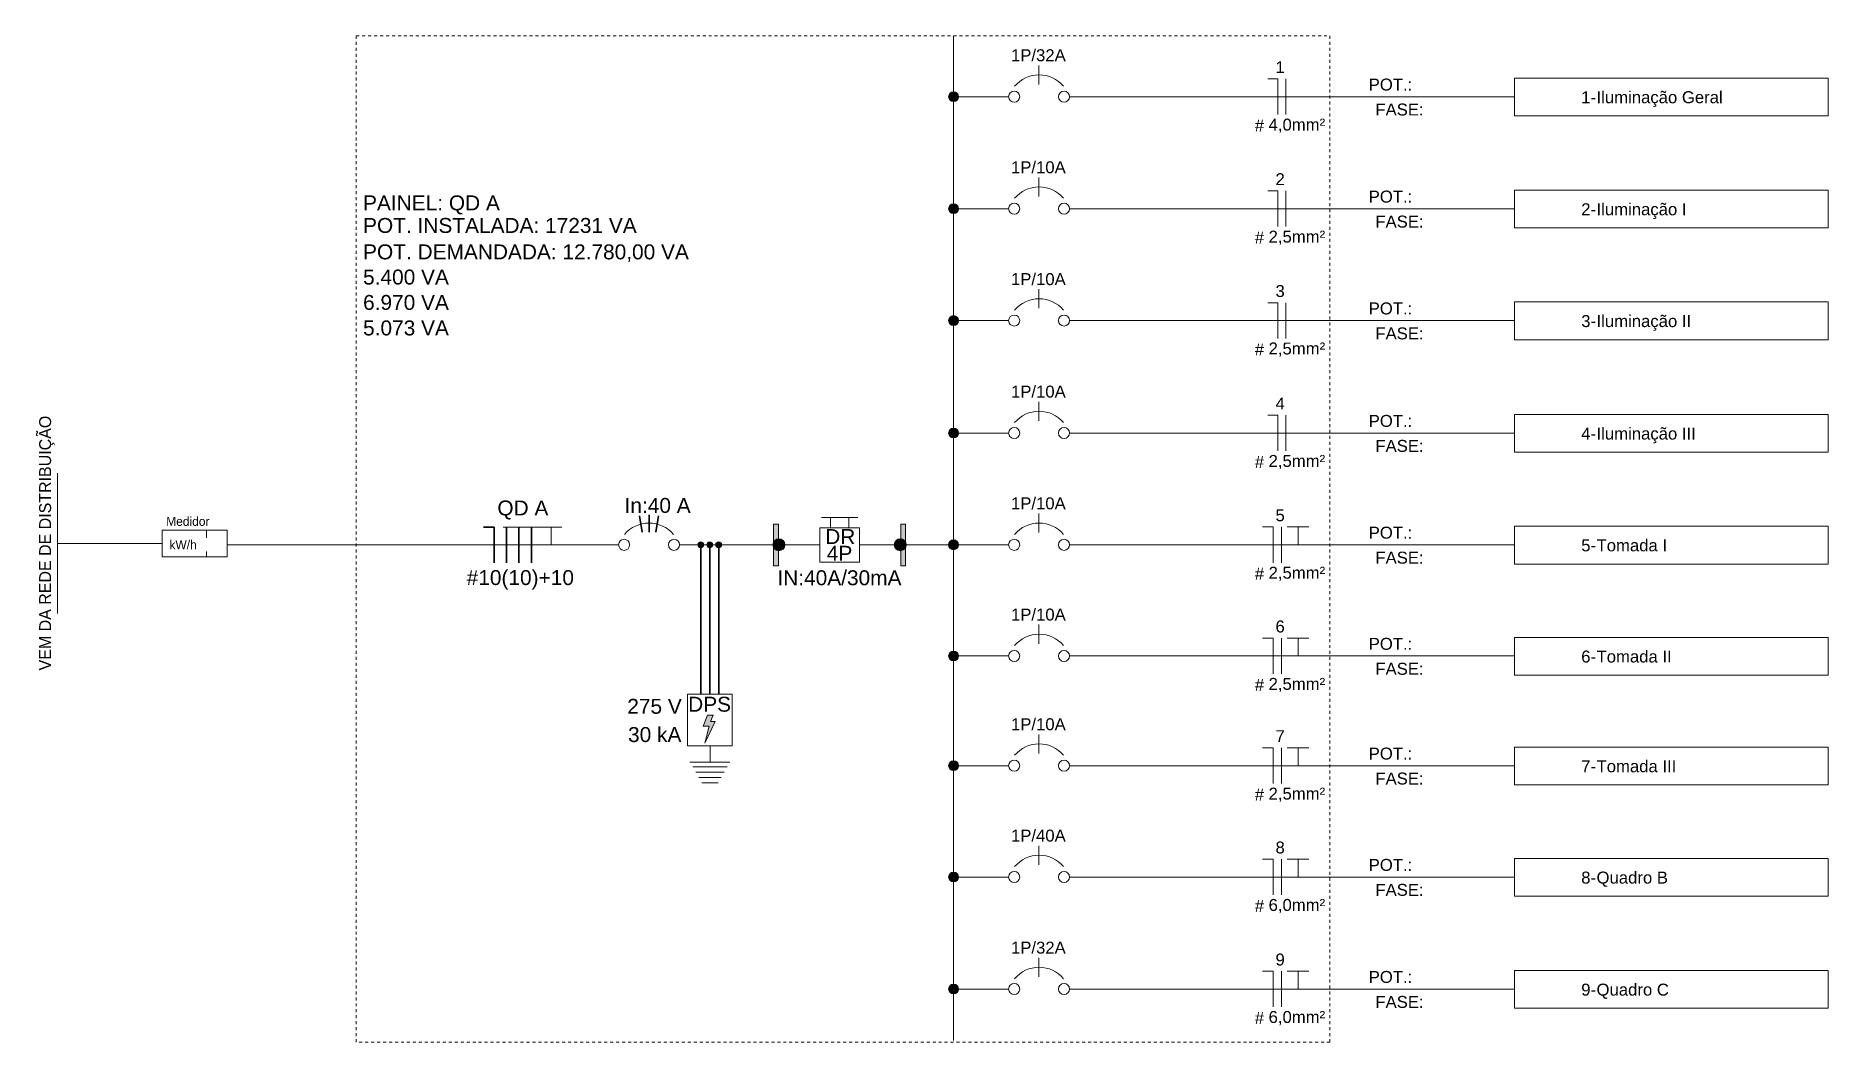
# Model space of a CAD drawing. Header units: metres. Extents: x 0 to 303, y 1 to 146.
# Drawn here: x 242.6 to 302.6, y 40 to 73.7 of the extents above; entities that cross this region are included whole.
import ezdxf

# ---------------------------------------------------------------- set-up
doc = ezdxf.new("R2010")
doc.units = ezdxf.units.M
doc.linetypes.add('Hidden', pattern=[0.007144, 0.004763, -0.002381])
for name, color, linetype, lineweight in [('A-ANNO-NOTE', 7, 'Continuous', 9), ('A-DETL', 7, 'Continuous', 18), ('E-WIRE-IDEN', 7, 'Continuous', 9), ('G-ANNO-TEXT', 7, 'Continuous', 9)]:
    doc.layers.add(name, color=color, linetype=linetype, lineweight=lineweight)
doc.styles.add('Arial_3', font='arial.ttf', dxfattribs={"height": 0.002})
doc.styles.add('Arial_4', font='arial.ttf', dxfattribs={"height": 0.4})
doc.styles.add('Arial_5', font='arial.ttf', dxfattribs={"height": 0.0025})
doc.styles.add('Arial_6', font='arial.ttf', dxfattribs={"height": 0.5})
doc.styles.add('Century Gothic', font='GOTHIC.TTF', dxfattribs={"height": 0.4})
doc.styles.add('Century Gothic_1', font='GOTHIC.TTF', dxfattribs={"height": 0.3})

msp = doc.modelspace()

# ---------------------------------------------------------------- texts
at = {"layer": 'A-ANNO-NOTE', "char_height": 0.5, "attachment_point": 1, "style": 'Arial_6'}
for s, insert, width in [('PAINEL: QD A', (253.517, 68.391), 5.54768), ('POT. INSTALADA: 17231 VA', (253.517, 67.635), 11.09535), ('POT. DEMANDADA: 12.780,00 VA', (253.517, 66.75), 13.17974), ('5.400 VA', (253.517, 65.907), 3.46329), ('6.970 VA', (253.517, 65.057), 3.46329), ('5.073 VA', (253.517, 64.203), 3.46329), ('In:40 A', (262.271, 58.259), 2.6616), ('QD A', (258.013, 58.173), 2.06835), ('4P', (269.042, 56.656), 1.02616), ('#10(10)+10', (256.985, 55.843), 4.32911), ('IN:40A/30mA', (267.388, 55.837), 5.0346), ('275 V', (262.362, 51.532), 2.19662), ('30 kA', (262.388, 50.586), 2.16456)]:
    msp.add_mtext(s, dxfattribs=dict(at, insert=insert, width=width))
at = {"layer": 'G-ANNO-TEXT', "insert": (242.673, 52.483), "char_height": 0.4, "width": 10.34177, "attachment_point": 1, "rotation": 90, "style": 'Century Gothic'}
msp.add_mtext('VEM DA REDE DE DISTRIBUIÇÃO', dxfattribs=at)

# ---------------------------------------------------------------- blocks, each defined once
blk = doc.blocks.new('Unifilar_Circuitos Terminais_Wire Tags - 1_ FN-2597630-Unifilar')
at = {"layer": 'E-WIRE-IDEN'}
h = blk.add_hatch(color=256, dxfattribs=at)
edge = h.paths.add_edge_path()
edge.add_arc((0, 0), 0.000819, 0, 180)
edge.add_arc((0, 0), 0.000819, 180, 360)
for p, q in [((0, -0.00863), (0, 0.01013)), ((0.09388, -0.00322), (0.09388, 0.00311)), ((0.09388, 0.00311), (0.1464, 0.00311)), ((0.1464, 0.00311), (0.1464, -0.00322)), ((0.00922, 0), (0, 0)), ((0.01942, 0), (0.09388, 0)), ((0.1464, -0.00322), (0.09388, -0.00322))]:
    blk.add_line(p, q, dxfattribs=at)
at = {"layer": 'E-WIRE-IDEN', "color": 1, "true_color": 0xff0000}
for p, q in [((0.01425, 0.00205), (0.01425, 0.00524)), ((0.05563, 0.00299), (0.05563, -0.00299))]:
    blk.add_line(p, q, dxfattribs=at)
at = {"layer": 'E-WIRE-IDEN', "color": 5, "true_color": 0x0000ff}
for p, q in [((0.05262, 0.00299), (0.05426, 0.00299)), ((0.05426, 0.00299), (0.05426, -0.00299))]:
    blk.add_line(p, q, dxfattribs=at)
at = {"layer": 'E-WIRE-IDEN'}
for centre in [(0.01015, 0), (0.01849, 0)]:
    blk.add_circle(centre, 0.000927, dxfattribs=at)
for centre, radius, start, end in [((0.01432, -0.0017), 0.00535, 40.0197, 139.9803), ((0, 0), 0.000819, 360, 180), ((0, 0), 0.000819, 180, 360)]:
    blk.add_arc(centre, radius, start, end, dxfattribs=at)
at = {"layer": 'E-WIRE-IDEN', "char_height": 0.002, "attachment_point": 1, "style": 'Arial_3', "bg_fill": 3, "box_fill_scale": 1.25, "bg_fill_color": 256, "bg_fill_true_color": 13158600, "bg_fill_transparency": 0}
for s, insert, width in [('FASE:', (0.07061, -0.00115), 0.0100211), ('#', (0.05042, -0.00384), 0.0019241)]:
    blk.add_mtext(s, dxfattribs=dict(at, insert=insert, width=width))
at = {"layer": 'E-WIRE-IDEN', "insert": (0.06949, 0.00303), "char_height": 0.002, "width": 0.0089789, "attachment_point": 1, "style": 'Arial_3', "bg_fill": 3, "box_fill_scale": 1.25, "bg_fill_color": 256, "bg_fill_true_color": 13158600, "bg_fill_transparency": 0}
blk.add_mtext('POT.:', dxfattribs=at)
blk = doc.blocks.new('Unifilar_Circuitos Terminais_Wire Tags - 2_ FNT-2597632-Unifilar')
at = {"layer": 'E-WIRE-IDEN'}
h = blk.add_hatch(color=256, dxfattribs=at)
edge = h.paths.add_edge_path()
edge.add_arc((0, 0), 0.000819, 0, 180)
edge.add_arc((0, 0), 0.000819, 180, 360)
for p, q in [((0, -0.00863), (0, 0.01013)), ((0.09388, -0.00322), (0.09388, 0.00311)), ((0.09388, 0.00311), (0.1464, 0.00311)), ((0.1464, 0.00311), (0.1464, -0.00322)), ((0.00922, 0), (0, 0)), ((0.01942, 0), (0.09388, 0)), ((0.1464, -0.00322), (0.09388, -0.00322))]:
    blk.add_line(p, q, dxfattribs=at)
at = {"layer": 'E-WIRE-IDEN', "color": 1, "true_color": 0xff0000}
for p, q in [((0.01425, 0.00205), (0.01425, 0.00524)), ((0.05489, 0.00299), (0.05489, -0.00299))]:
    blk.add_line(p, q, dxfattribs=at)
at = {"layer": 'E-WIRE-IDEN', "color": 5, "true_color": 0x0000ff}
for p, q in [((0.05172, 0.00299), (0.05352, 0.00299)), ((0.05352, 0.00299), (0.05352, -0.00299))]:
    blk.add_line(p, q, dxfattribs=at)
at = {"layer": 'E-WIRE-IDEN', "color": 94, "true_color": 0x00a200}
for p, q in [((0.05586, 0.00299), (0.05946, 0.00299)), ((0.05766, 0.00299), (0.05766, 0))]:
    blk.add_line(p, q, dxfattribs=at)
at = {"layer": 'E-WIRE-IDEN'}
for centre in [(0.01015, 0), (0.01849, 0)]:
    blk.add_circle(centre, 0.000927, dxfattribs=at)
for centre, radius, start, end in [((0.01432, -0.0017), 0.00535, 40.0197, 139.9803), ((0, 0), 0.000819, 360, 180), ((0, 0), 0.000819, 180, 360)]:
    blk.add_arc(centre, radius, start, end, dxfattribs=at)
at = {"layer": 'E-WIRE-IDEN', "char_height": 0.002, "attachment_point": 1, "style": 'Arial_3', "bg_fill": 3, "box_fill_scale": 1.25, "bg_fill_color": 256, "bg_fill_true_color": 13158600, "bg_fill_transparency": 0}
for s, insert, width in [('FASE:', (0.07061, -0.00115), 0.0100211), ('#', (0.05042, -0.00384), 0.0019241)]:
    blk.add_mtext(s, dxfattribs=dict(at, insert=insert, width=width))
at = {"layer": 'E-WIRE-IDEN', "insert": (0.06949, 0.00303), "char_height": 0.002, "width": 0.0089789, "attachment_point": 1, "style": 'Arial_3', "bg_fill": 3, "box_fill_scale": 1.25, "bg_fill_color": 256, "bg_fill_true_color": 13158600, "bg_fill_transparency": 0}
blk.add_mtext('POT.:', dxfattribs=at)
blk = doc.blocks.new('OFEletrico_unifilar_principal_Grande - OFEletrico_unifilar_principal_Grande-8320614-Unifilar')
at = {"layer": 'A-ANNO-NOTE'}
for points in [[(-0.0293, -0.00351), (-0.03013, -0.00351), (-0.03013, 0.00346), (-0.0293, 0.00346)], [(-0.00883, -0.00351), (-0.00883, 0.00346), (-0.008, 0.00346), (-0.008, -0.00351)], [(-0.04189, -0.03037), (-0.04115, -0.02852), (-0.04024, -0.02852), (-0.04068, -0.02961), (-0.03989, -0.02961), (-0.04164, -0.03319), (-0.04088, -0.03037)]]:
    blk.add_hatch(color=256, dxfattribs=at).paths.add_polyline_path(points)
h = blk.add_hatch(color=256, dxfattribs=at)
edge = h.paths.add_edge_path()
edge.add_arc((-0.04229, 0), 0.0005, 360, 540)
edge.add_arc((-0.04229, 0), 0.0005, 180, 360)
h = blk.add_hatch(color=256, dxfattribs=at)
edge = h.paths.add_edge_path()
edge.add_arc((-0.04079, 0), 0.0005, 360, 540)
edge.add_arc((-0.04079, 0), 0.0005, 180, 360)
h = blk.add_hatch(color=256, dxfattribs=at)
edge = h.paths.add_edge_path()
edge.add_arc((-0.03929, 0), 0.0005, 360, 540)
edge.add_arc((-0.03929, 0), 0.0005, 180, 360)
h = blk.add_hatch(color=256, dxfattribs=at)
edge = h.paths.add_edge_path()
edge.add_arc((-0.02921, 0), 0.001, 0, 180)
edge.add_arc((-0.02921, 0), 0.001, 180, 360)
h = blk.add_hatch(color=256, dxfattribs=at)
edge = h.paths.add_edge_path()
edge.add_arc((-0.00891, 0), 0.001, 90, 270)
edge.add_arc((-0.00891, 0), 0.001, 270, 450)
h = blk.add_hatch(color=256, dxfattribs=at)
edge = h.paths.add_edge_path()
edge.add_arc((0, 0), 0.000819, 0, 180)
edge.add_arc((0, 0), 0.000819, 180, 360)
at = {"layer": 'A-ANNO-NOTE', "color": 1, "lineweight": 35, "true_color": 0xff0000}
for p, q in [((-0.05208, 0.00211), (-0.05257, 0.00487)), ((-0.05096, 0.00214), (-0.05096, 0.005)), ((-0.04983, 0.00211), (-0.04935, 0.00487)), ((-0.07481, 0.00296), (-0.07481, -0.00301)), ((-0.07273, 0.00297), (-0.07273, -0.003)), ((-0.07065, 0.00298), (-0.07065, -0.00298)), ((-0.07065, 0.00298), (-0.07065, -0.00299)), ((-0.04229, 0), (-0.04229, -0.01)), ((-0.04079, 0), (-0.04079, -0.01)), ((-0.03929, 0), (-0.03929, -0.01)), ((-0.04229, -0.015), (-0.04229, -0.01)), ((-0.04079, -0.01), (-0.04079, -0.015)), ((-0.03929, -0.01), (-0.03929, -0.015)), ((-0.04229, -0.015), (-0.04229, -0.02499)), ((-0.04079, -0.015), (-0.04079, -0.02499)), ((-0.03929, -0.015), (-0.03929, -0.02499))]:
    blk.add_line(p, q, dxfattribs=at)
at = {"layer": 'A-ANNO-NOTE'}
for p, q in [((-0.0293, 0.00346), (-0.03013, 0.00346)), ((-0.03013, 0.00346), (-0.03013, -0.00351)), ((-0.0293, -0.00351), (-0.0293, 0.00346)), ((-0.0221, 0.00455), (-0.01599, 0.00455)), ((-0.0206, 0.00287), (-0.0206, 0.00455)), ((-0.01753, 0.00455), (-0.01753, 0.00287)), ((-0.008, 0.00346), (-0.00883, 0.00346)), ((-0.00883, 0.00346), (-0.00883, -0.00351)), ((-0.008, -0.00351), (-0.008, 0.00346)), ((-0.01574, 0.00287), (-0.02238, 0.00287)), ((-0.02238, -0.00288), (-0.02238, 0.00287)), ((-0.01574, -0.00288), (-0.01574, 0.00287)), ((-0.05606, 0), (-0.08577, 0)), ((-0.04586, 0), (-0.03929, 0)), ((-0.03929, 0), (-0.02238, 0)), ((-0.02238, -0.00288), (-0.01574, -0.00288)), ((-0.01574, 0), (0, 0)), ((-0.03013, -0.00351), (-0.0293, -0.00351)), ((-0.00883, -0.00351), (-0.008, -0.00351)), ((-0.04454, -0.02499), (-0.03704, -0.02499)), ((-0.04454, -0.03368), (-0.04454, -0.02499)), ((-0.03704, -0.02499), (-0.03704, -0.03368)), ((-0.04115, -0.02852), (-0.04189, -0.03037)), ((-0.04164, -0.03319), (-0.03989, -0.02961)), ((-0.04024, -0.02852), (-0.04115, -0.02852)), ((-0.04068, -0.02961), (-0.04024, -0.02852)), ((-0.03989, -0.02961), (-0.04068, -0.02961)), ((-0.04189, -0.03037), (-0.04088, -0.03037)), ((-0.04088, -0.03037), (-0.04164, -0.03319)), ((-0.03704, -0.03368), (-0.04454, -0.03368))]:
    blk.add_line(p, q, dxfattribs=at)
at = {"layer": 'A-ANNO-NOTE', "color": 5, "lineweight": 35, "true_color": 0x0000ff}
for p, q in [((-0.07869, 0.00298), (-0.07689, 0.00298)), ((-0.07689, 0.00298), (-0.07689, -0.00299))]:
    blk.add_line(p, q, dxfattribs=at)
at = {"layer": 'A-ANNO-NOTE', "color": 94, "true_color": 0x00a800}
for p, q in [((-0.07538, 0.00298), (-0.06554, 0.00298)), ((-0.06734, 0.00298), (-0.06734, 0)), ((-0.04075, -0.03368), (-0.04075, -0.03638)), ((-0.0441, -0.03638), (-0.03741, -0.03638)), ((-0.04365, -0.03716), (-0.03786, -0.03716)), ((-0.04313, -0.03806), (-0.03838, -0.03806)), ((-0.04261, -0.03896), (-0.03889, -0.03896)), ((-0.0421, -0.03985), (-0.03941, -0.03985))]:
    blk.add_line(p, q, dxfattribs=at)
at = {"layer": 'A-ANNO-NOTE'}
for centre in [(-0.05513, 0), (-0.04679, 0)]:
    blk.add_circle(centre, 0.000927, dxfattribs=at)
for centre, radius, start, end in [((-0.05096, -0.0017), 0.00535, 40.0197, 139.9803), ((-0.04229, 0), 0.0005, 360, 180), ((-0.04229, 0), 0.0005, 180, 360), ((-0.04079, 0), 0.0005, 360, 180), ((-0.04079, 0), 0.0005, 180, 360), ((-0.03929, 0), 0.0005, 360, 180), ((-0.03929, 0), 0.0005, 180, 360), ((-0.02921, 0), 0.001, 0, 180), ((-0.00891, 0), 0.001, 90, 270), ((-0.00891, 0), 0.001, 270, 90), ((0, 0), 0.000819, 360, 180), ((0, 0), 0.000819, 180, 360), ((-0.02921, 0), 0.001, 180, 360)]:
    blk.add_arc(centre, radius, start, end, dxfattribs=at)
at = {"layer": 'A-ANNO-NOTE', "char_height": 0.0025, "attachment_point": 1, "style": 'Arial_5'}
for s, insert, width in [('DR', (-0.02147, 0.00263), 0.0060928), ('DPS', (-0.04441, -0.02544), 0.0086582)]:
    blk.add_mtext(s, dxfattribs=dict(at, insert=insert, width=width))

# ---------------------------------------------------------------- linework, layer by layer
at = {"layer": 'A-DETL', "linetype": 'Hidden', "lineweight": 9}
for p, q in [((253.287, 73.735), (285.887, 73.735)), ((253.287, 40.035), (253.287, 73.735)), ((285.887, 73.735), (285.887, 40.035)), ((285.887, 40.035), (253.287, 40.035))]:
    msp.add_line(p, q, dxfattribs=at)
at = {"layer": 'A-DETL', "lineweight": 9}
for p, q in [((243.287, 54.39), (243.287, 59.09)), ((246.792, 57.186), (246.792, 56.286)), ((248.972, 57.186), (246.792, 57.186)), ((248.272, 57.186), (248.272, 56.286)), ((248.972, 56.286), (248.972, 57.186)), ((246.792, 56.736), (243.287, 56.736)), ((256.287, 56.69), (248.972, 56.69)), ((246.792, 56.286), (248.972, 56.286))]:
    msp.add_line(p, q, dxfattribs=at)

msp.set_redraw_order([(e.dxf.handle, doc.entitydb.next_handle()) for e in msp.query("TEXT MTEXT ATTDEF DIMENSION ARC_DIMENSION")])  # texts and dimensions are drawn at this point

# ---------------------------------------------------------------- next in the draw order: block references
at = {"layer": 'E-WIRE-IDEN', "xscale": 199.9999999999999, "yscale": 199.9999999999999, "zscale": 199.9999999999999}
for name, p in [('Unifilar_Circuitos Terminais_Wire Tags - 1_ FN-2597630-Unifilar', (273.285, 71.697)), ('Unifilar_Circuitos Terminais_Wire Tags - 1_ FN-2597630-Unifilar', (273.285, 64.2)), ('Unifilar_Circuitos Terminais_Wire Tags - 2_ FNT-2597632-Unifilar', (273.285, 52.968)), ('Unifilar_Circuitos Terminais_Wire Tags - 2_ FNT-2597632-Unifilar', (273.285, 41.813))]:
    msp.add_blockref(name, p, dxfattribs=at)

# ---------------------------------------------------------------- next in the draw order: texts
at = {"layer": 'G-ANNO-TEXT', "char_height": 0.3, "attachment_point": 1, "style": 'Century Gothic_1', "bg_fill": 3, "box_fill_scale": 1.25, "bg_fill_color": 256, "bg_fill_true_color": 13158600, "bg_fill_transparency": 0}
for s, insert, width in [('Medidor', (246.926, 57.625), 2.11646), ('kW/h', (247.034, 56.844), 1.2827)]:
    msp.add_mtext(s, dxfattribs=dict(at, insert=insert, width=width))

# ---------------------------------------------------------------- next in the draw order: block references
at = {"layer": 'E-WIRE-IDEN', "xscale": 199.9999999999999, "yscale": 199.9999999999999, "zscale": 199.9999999999999}
for name, p in [('Unifilar_Circuitos Terminais_Wire Tags - 1_ FN-2597630-Unifilar', (273.285, 67.945)), ('Unifilar_Circuitos Terminais_Wire Tags - 2_ FNT-2597632-Unifilar', (273.285, 56.69)), ('Unifilar_Circuitos Terminais_Wire Tags - 2_ FNT-2597632-Unifilar', (273.285, 49.293))]:
    msp.add_blockref(name, p, dxfattribs=at)

# ---------------------------------------------------------------- next in the draw order: texts
at = {"layer": 'E-WIRE-IDEN', "char_height": 0.4, "attachment_point": 1, "style": 'Arial_4'}
for s, insert, width in [('1P/32A', (275.208, 73.285), 2.27679), ('1', (284.063, 72.886), 0.38481), ('1-', (294.298, 71.879), 0.60928), ('Iluminação Geral', (294.811, 71.879), 5.24304), ('4,0mm²', (283.832, 70.962), 2.34093), ('1P/10A', (275.208, 65.788), 2.27679), ('3', (284.063, 65.389), 0.38481), ('3-', (294.298, 64.382), 0.60928), ('Iluminação II', (294.811, 64.382), 3.9443), ('2,5mm²', (283.832, 63.465), 2.34093), ('1P/10A', (275.208, 54.555), 2.27679), ('6', (284.063, 54.156), 0.38481), ('6-', (294.298, 53.149), 0.60928), ('Tomada II', (294.811, 53.149), 3.11055), ('2,5mm²', (283.832, 52.233), 2.34093), ('1P/32A', (275.208, 43.4), 2.27679), ('9', (284.063, 43.002), 0.38481), ('Quadro C', (294.811, 41.994), 2.98228), ('9-', (294.298, 41.994), 0.60928), ('6,0mm²', (283.832, 41.078), 2.34093)]:
    msp.add_mtext(s, dxfattribs=dict(at, insert=insert, width=width))

# ---------------------------------------------------------------- next in the draw order: block references
at = {"layer": 'A-ANNO-NOTE', "xscale": 200, "yscale": 200, "zscale": 200}
msp.add_blockref('OFEletrico_unifilar_principal_Grande - OFEletrico_unifilar_principal_Grande-8320614-Unifilar', (273.282, 56.69), dxfattribs=at)
at = {"layer": 'E-WIRE-IDEN', "xscale": 199.9999999999999, "yscale": 199.9999999999999, "zscale": 199.9999999999999}
for name, p in [('Unifilar_Circuitos Terminais_Wire Tags - 1_ FN-2597630-Unifilar', (273.285, 60.433)), ('Unifilar_Circuitos Terminais_Wire Tags - 2_ FNT-2597632-Unifilar', (273.285, 45.565))]:
    msp.add_blockref(name, p, dxfattribs=at)

# ---------------------------------------------------------------- next in the draw order: texts
at = {"layer": 'E-WIRE-IDEN', "char_height": 0.4, "attachment_point": 1, "style": 'Arial_4'}
for s, insert, width in [('1P/10A', (275.208, 69.533), 2.27679), ('2', (284.063, 69.134), 0.38481), ('2-', (294.298, 68.127), 0.60928), ('Iluminação I', (294.811, 68.127), 3.7519), ('2,5mm²', (283.832, 67.211), 2.34093), ('1P/10A', (275.208, 58.278), 2.27679), ('5', (284.063, 57.879), 0.38481), ('5-', (294.298, 56.872), 0.60928), ('Tomada I', (294.811, 56.872), 2.91814), ('2,5mm²', (283.832, 55.956), 2.34093), ('1P/10A', (275.208, 50.881), 2.27679), ('7', (284.063, 50.482), 0.38481), ('7-', (294.298, 49.475), 0.60928), ('Tomada III', (294.811, 49.475), 3.30295), ('2,5mm²', (283.832, 48.558), 2.34093)]:
    msp.add_mtext(s, dxfattribs=dict(at, insert=insert, width=width))

# ---------------------------------------------------------------- next in the draw order: texts
for s, insert, width in [('1P/10A', (275.208, 62.021), 2.27679), ('4', (284.063, 61.622), 0.38481), ('4-', (294.298, 60.615), 0.60928), ('Iluminação III', (294.811, 60.615), 4.13671), ('2,5mm²', (283.832, 59.699), 2.34093), ('1P/40A', (275.208, 47.152), 2.27679), ('8', (284.063, 46.754), 0.38481), ('8-', (294.298, 45.746), 0.60928), ('Quadro B', (294.811, 45.746), 2.95021), ('6,0mm²', (283.832, 44.83), 2.34093)]:
    msp.add_mtext(s, dxfattribs=dict(at, insert=insert, width=width))

doc.saveas('drawing.dxf')
